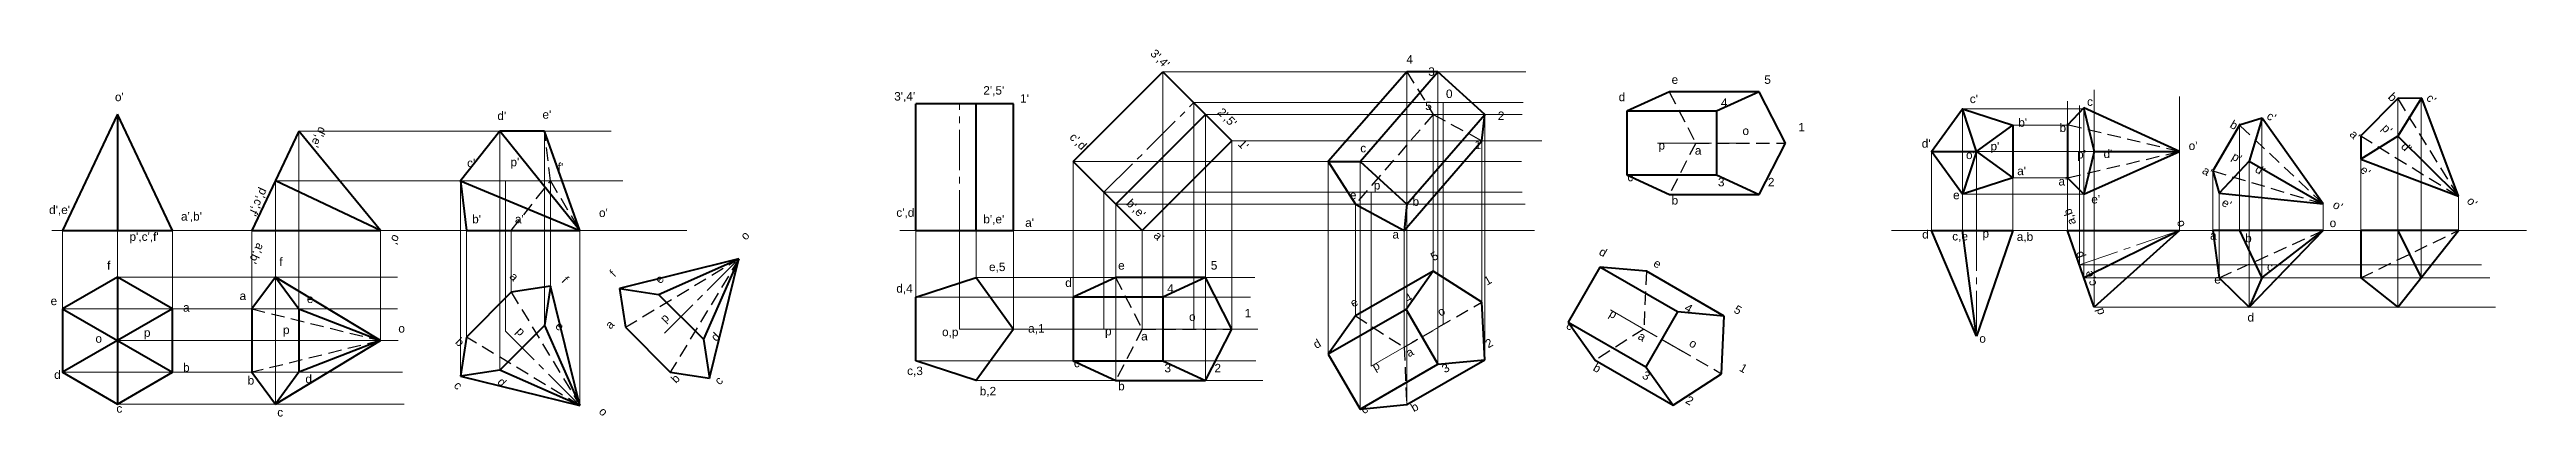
# Model space of a CAD drawing. Header units: millimetres. Extents: x 1 to 7224, y -410 to 206.
# Drawn here: x 3048 to 4219, y 13 to 187 of the extents above; entities that cross this region are included whole.
import ezdxf

# ---------------------------------------------------------------- set-up
doc = ezdxf.new("R2010")
doc.units = ezdxf.units.MM
doc.linetypes.add('CENTER2', pattern=[28.575, 19.05, -3.175, 3.175, -3.175])
doc.linetypes.add('DASHED2', pattern=[9.525, 6.35, -3.175])
for name, color, linetype, lineweight in [('Centre line', 1, 'CENTER2', 20), ('Dim n hatch', 6, 'Continuous', 20), ('Hidden', 3, 'DASHED2', 30), ('Object', 2, 'Continuous', 40), ('Projection', 5, 'Continuous', 5)]:
    doc.layers.add(name, color=color, linetype=linetype, lineweight=lineweight)
doc.styles.get("Standard").update_dxf_attribs({"font": 'arial.ttf', "height": 4})

msp = doc.modelspace()

# ---------------------------------------------------------------- texts
at = {"layer": 'Dim n hatch'}
for s, rotation, p in [("3',4'", 315, (3568, 184.6)), ("b'", 315, (4152.8, 164)), ("c'", 315, (4170.8, 163.5)), ("2',5'", 315, (3599.7, 156.8)), ("b'", 330, (4078, 150.2)), ("c'", 330, (4095.4, 154.3)), ("d',e'", 244.715, (3175.7, 150.7)), ("c',d'", 315, (3529.8, 145)), ("1'", 315, (3609.4, 141.8)), ("a'", 315, (4134.6, 146.4)), ("p'", 315, (4149.8, 149.3)), ("d'", 315, (4158.9, 140.6)), ("a'", 330, (4064.9, 128.5)), ("p'", 330, (4078.9, 135.1)), ("d'", 330, (4089.9, 129.1)), ("e'", 315, (4139.5, 129.5)), ("p',c',f'", 244.715, (3148.1, 121.7)), ("b',e'", 315, (3556.7, 113.7)), ('a,b', 108.9881, (4005.8, 104.6)), ('o', 108.9881, (4057.2, 103.5)), ("e'", 330, (4074.1, 113.3)), ("o'", 330, (4126.6, 112.3)), ("o'", 315, (4190, 114.8)), ("a',b'", 244.715, (3146.4, 95.7)), ("o'", 244.715, (3210.7, 99.7)), ('o', 45, (3377.1, 96.3)), ("a'", 315, (3569.5, 98.5)), ('f', 45, (3315.2, 78.9)), ('5', 30, (3702.2, 86.6)), ('d', 330, (3779.9, 90)), ('e', 330, (3805.6, 84.6)), ('p', 108.9881, (4009.6, 88.8)), ('c,e', 108.9881, (4015.5, 75.6)), ('a', 315, (3265.2, 79.1)), ('f', 315, (3289.9, 77.1)), ('e', 45, (3336.7, 75.7)), ('4', 30, (3689.9, 66.8)), ('1', 30, (3727.4, 75.1)), ('p', 45, (3339.1, 57.3)), ('e', 30, (3664.2, 64.7)), ('o', 30, (3705.4, 60.4)), ('p', 330, (3784.7, 60.8)), ('4', 330, (3820.3, 63.5)), ('5', 330, (3843.6, 62.7)), ('d', 108.9881, (4019.3, 62)), ('b', 315, (3239.6, 48.1)), ('p', 315, (3268.4, 53.2)), ('e', 315, (3286.8, 55.6)), ('a', 45, (3313.2, 54.2)), ('d', 45, (3363.1, 48.4)), ('d', 30, (3646.7, 45.1)), ('2', 30, (3728, 45.4)), ('c', 330, (3764.4, 55.1)), ('a', 330, (3798.3, 50.1)), ('o', 330, (3822.5, 46.8)), ('p', 30, (3674.5, 34.6)), ('a', 30, (3690.5, 41.1)), ('3', 30, (3707.5, 33.6)), ('b', 330, (3777.1, 35.2)), ('1', 330, (3846.2, 35.1)), ('c', 315, (3238.9, 27.5)), ('d', 315, (3259.5, 29.2)), ('b', 45, (3344.2, 28.6)), ('c', 45, (3364.8, 27.8)), ('3', 330, (3800.3, 31.6)), ('o', 315, (3307.4, 15.2)), ('c', 30, (3669.2, 14.2)), ('b', 30, (3692.8, 15.2)), ('2', 330, (3820.8, 19.8))]:
    msp.add_text(s, height=4, rotation=rotation, dxfattribs=at).set_placement(p)
for s, p in [("o'", (3079.1, 162.4)), ("3',4'", (3447.3, 162.7)), ("2',5'", (3489.4, 165.5)), ("1'", (3506.8, 161.7)), ('d', (3789.6, 162.4)), ('e', (3814.6, 170.6)), ('5', (3858.4, 170.6)), ("c'", (3955.5, 161.5)), ("c'", (4010.9, 160.2)), ("d'", (3259.8, 153.5)), ("e'", (3281.1, 154.1)), ('4', (3837.9, 159.7)), ("b'", (3978.4, 150.3)), ('p', (3808.4, 139.5)), ('o', (3848.1, 146.4)), ('1', (3874.5, 148.1)), ("d'", (3932.8, 140.4)), ("p'", (3965.3, 139.1)), ("b'", (3997.9, 147.8)), ("o'", (4058.9, 139.3)), ("c'", (3245.5, 131.2)), ("p'", (3266, 131.6)), ("f'", (3288.3, 129.2)), ('a', (3825.6, 137.1)), ("o'", (3953.7, 135)), ("a'", (3977.9, 127.4)), ("p'", (4006.2, 135.3)), ("d'", (4018.7, 135.5)), ('c', (3793.7, 124.5)), ('b', (3814.6, 113.5)), ('3', (3836.5, 122.1)), ('2', (3860.1, 122.1)), ("e'", (3947.6, 116)), ("a'", (3997.4, 122.5)), ("e'", (4012.9, 114)), ("d',e'", (3048, 109)), ("a',b'", (3110.3, 105.9)), ("b'", (3247.9, 104.6)), ("a'", (3268.1, 104.6)), ("o'", (3307.8, 107.6)), ("c',d'", (3448.3, 107.7)), ("b',e'", (3489.4, 104.6)), ("a'", (3509.2, 102.9)), ("p',c',f'", (3086, 96.3)), ('d', (3933, 97.4)), ('c,e', (3947.2, 96.5)), ('p', (3961.5, 97.8)), ('a,b', (3977.7, 96.3)), ('f', (3075.4, 82.7)), ('f', (3156.8, 84.4)), ('e,5', (3492.1, 82)), ('e', (3553.1, 82.7)), ('5', (3596.9, 82.7)), ('a', (3138, 68.3)), ('d,4', (3448.3, 71.8)), ('d', (3528.1, 74.5)), ('4', (3576.3, 71.8)), ('e', (3048.7, 65.9)), ('a', (3111.3, 62.8)), ('e', (3169.8, 66.9)), ('o', (3586.6, 58.4)), ('1', (3612.9, 60.1)), ('o', (3069.9, 48.1)), ('p', (3092.8, 50.9)), ('p', (3158.5, 52.2)), ('o', (3213, 52.9)), ('o,p', (3469.9, 51.2)), ('a,1', (3510.6, 52.9)), ('p', (3546.9, 51.6)), ('a', (3564, 49.2)), ('o', (3960, 48.1)), ('d', (3050.4, 31)), ('b', (3111.3, 34.4)), ('c,3', (3453.4, 32.8)), ('c', (3532.2, 36.5)), ('3', (3575, 34.1)), ('2', (3598.6, 34.1)), ('b', (3141.8, 28.3)), ('d', (3169.1, 29)), ('b,2', (3487.7, 23.2)), ('b', (3553.1, 25.6)), ('c', (3079.8, 15)), ('c', (3155.8, 13.2))]:
    msp.add_text(s, height=4, dxfattribs=at).set_placement(p)
at = {"layer": 'Object'}
for s, p in [('4', (3689.3, 180.2)), ('3', (3699.6, 174.4)), ('0', (3708, 163.9)), ('5', (3698.2, 158.2)), ('2', (3732.5, 153.5)), ('c', (3667.5, 138.2)), ('1', (3721.5, 139.7)), ('e', (3662.6, 116)), ('p', (3673.9, 120.6)), ('b', (3692.2, 112.9)), ('o', (4125.5, 102.8)), ('a', (3682.7, 97.4)), ('a', (4069, 96.9)), ('b', (4085.6, 95.6)), ('c', (4095.9, 82.1)), ('e', (4071, 76.1)), ('d', (4086.7, 58.1))]:
    msp.add_text(s, height=4, dxfattribs=at).set_placement(p)

# ---------------------------------------------------------------- linework, layer by layer
at = {"layer": 'Centre line'}
for p, q in [((3080.3, 101.2), (3080.3, 156.2)), ((3478.2, 101.2), (3478.2, 161.2)), ((3546.4, 119.3), (3588.9, 161.7)), ((3808, 142.6), (3850.4, 142.6)), ((3808, 142.6), (3847.2, 142.6)), ((3154.9, 124.7), (3204.6, 101.2)), ((3958.7, 101.2), (3958.7, 51.2)), ((4007.3, 85), (4054.6, 101.2)), ((3338.7, 52.6), (3373.9, 87.8)), ((3785.8, 63.6), (3822.6, 42.4)), ((3785.8, 63.6), (3819.8, 44)), ((3154.9, 49.1), (3204.6, 49.1)), ((3263.7, 53.5), (3298.8, 18.4)), ((3546.4, 54.6), (3588.9, 54.6)), ((3546.4, 54.6), (3585.7, 54.6)), ((3672.6, 37), (3709.3, 58.2)), ((3672.6, 37), (3706.6, 56.7))]:
    msp.add_line(p, q, dxfattribs=at)
at = {"layer": 'Hidden'}
for p, q in [((3689.5, 176.3), (3702, 156.1)), ((3813.5, 166.8), (3826, 142.6)), ((3702, 156.1), (3665.2, 113.7)), ((3702, 156.1), (3724.9, 143.7)), ((4186.4, 117.4), (4157.8, 163.6)), ((3284.9, 124.7), (3282.1, 148.2)), ((3826, 142.6), (3813.6, 118.3)), ((3826, 142.6), (3868.4, 142.6)), ((4054.6, 138.6), (4001.7, 151.1)), ((4122.5, 113.8), (4082.9, 151.1)), ((4140.2, 146), (4186.4, 117.4)), ((4001.7, 126.1), (4054.6, 138.6)), ((4070.4, 129.4), (4122.5, 113.8)), ((3266.4, 101.2), (3284.9, 124.7)), ((3284.9, 124.7), (3298.8, 101.2)), ((4073.3, 78.8), (4122.5, 101.2)), ((4140.2, 78.8), (4186.4, 101.2)), ((3320.3, 55.4), (3373.9, 87.8)), ((3373.9, 87.8), (3341.5, 34.1)), ((3266.4, 72), (3298.8, 18.4)), ((3551.9, 78.9), (3564.5, 54.6)), ((3802.7, 81.9), (3801.5, 54.6)), ((3143.8, 64.1), (3204.6, 49.1)), ((3665.2, 60.8), (3688.2, 46)), ((3688.2, 46), (3724.9, 67.3)), ((3204.6, 49.1), (3143.8, 34.1)), ((3298.8, 18.4), (3245.2, 50.8)), ((3564.5, 54.6), (3552, 30.3)), ((3564.5, 54.6), (3606.9, 54.6)), ((3801.5, 54.6), (3778.5, 39.8)), ((3801.5, 54.6), (3838.2, 33.4)), ((3688.2, 46), (3689.5, 18.8))]:
    msp.add_line(p, q, dxfattribs=at)
at = {"layer": 'Object'}
for p, q in [((3531.8, 133.9), (3574.3, 176.3)), ((3606.9, 143.7), (3574.3, 176.3)), ((3689.5, 176.3), (3652.4, 133.9)), ((3667.4, 133.9), (3704.2, 176.3)), ((3704.2, 176.3), (3689.5, 176.3)), ((3726.3, 156.1), (3704.2, 176.3)), ((3813.6, 166.8), (3793.4, 157.6)), ((3856, 166.8), (3813.6, 166.8)), ((3856, 166.8), (3835.8, 157.6)), ((3868.4, 142.6), (3856, 166.8)), ((4169.1, 163.9), (4157.8, 163.6)), ((4186.4, 117.4), (4169.1, 163.9)), ((3080.3, 156.2), (3054.4, 101.2)), ((3106.3, 101.2), (3080.3, 156.2)), ((3080.3, 156.2), (3080.3, 101.2)), ((3457.6, 101.2), (3457.6, 161.2)), ((3503.7, 161.2), (3457.6, 161.2)), ((3486.1, 101.2), (3486.1, 161.2)), ((3503.7, 101.2), (3503.7, 161.2)), ((3503.7, 101.2), (3503.7, 161.2)), ((3552, 113.7), (3594.4, 156.1)), ((3689.5, 113.7), (3726.3, 156.1)), ((3724.9, 143.7), (3726.3, 156.1)), ((3793.4, 157.6), (3793.4, 127.6)), ((3835.8, 157.6), (3793.4, 157.6)), ((3793.4, 157.6), (3793.4, 127.6)), ((3835.8, 157.6), (3835.8, 127.6)), ((3958.7, 138.6), (3952.1, 158.8)), ((4009.4, 159.3), (4001.7, 151.1)), ((4054.6, 138.6), (4009.4, 159.3)), ((4009.4, 158.8), (4014.2, 138.6)), ((4093.7, 154.3), (4082.9, 151.1)), ((4093.5, 153.9), (4087.5, 134)), ((4122.5, 113.8), (4093.7, 154.3)), ((4157.8, 163.6), (4140.2, 146)), ((4168.8, 163.6), (4157.8, 145.9)), ((3166, 148.2), (3143.8, 101.2)), ((3204.6, 101.2), (3166, 148.2)), ((3260.9, 148.2), (3242.4, 124.7)), ((3282.1, 148.2), (3260.9, 148.2)), ((3298.8, 101.2), (3260.9, 148.2)), ((3298.8, 101.2), (3282.1, 148.2)), ((3564.5, 101.2), (3606.9, 143.7)), ((3564.5, 101.2), (3606.9, 143.7)), ((3688.2, 101.2), (3724.9, 143.7)), ((3856, 118.3), (3868.4, 142.6)), ((3958.7, 138.6), (3975.9, 151.1)), ((4001.7, 151.1), (4001.7, 126.1)), ((4082.9, 151.1), (4070.4, 129.4)), ((4140.2, 146), (4140.2, 135)), ((4157.8, 145.9), (4140.2, 135)), ((4157.8, 145.9), (4186.4, 117.4)), ((3531.8, 133.9), (3564.5, 101.2)), ((3652.4, 133.9), (3665.2, 113.7)), ((3652.4, 133.9), (3667.4, 133.9)), ((3667.4, 133.9), (3689.5, 113.7)), ((3937.4, 138.6), (3958.7, 138.6)), ((3958.7, 138.6), (3952.1, 118.4)), ((3958.7, 138.6), (3975.9, 126.1)), ((4009.4, 118.4), (4054.6, 138.6)), ((4014.2, 138.6), (4009.4, 118.4)), ((4014.2, 138.6), (4054.6, 138.6)), ((4070.4, 129.4), (4073.3, 118.9)), ((4087.5, 134), (4073.3, 118.9)), ((4087.5, 134), (4122.5, 113.8)), ((4140.2, 135), (4186.4, 117.4)), ((3204.6, 101.2), (3154.9, 124.7)), ((3242.4, 124.7), (3245.2, 101.2)), ((3242.4, 124.7), (3298.8, 101.2)), ((3793.4, 127.6), (3813.6, 118.3)), ((3793.4, 127.6), (3835.8, 127.6)), ((3813.6, 118.3), (3856, 118.3)), ((3835.8, 127.6), (3856, 118.3)), ((4001.7, 126.1), (4009.4, 118.4)), ((4073.3, 118.9), (4122.5, 113.8)), ((3665.2, 113.7), (3688.2, 101.2)), ((3689.5, 113.7), (3688.2, 101.2)), ((3054.4, 101.2), (3106.3, 101.2)), ((3143.8, 101.2), (3204.6, 101.2)), ((3245.2, 101.2), (3298.8, 101.2)), ((3457.6, 101.2), (3503.7, 101.2)), ((3958.7, 51.2), (3937.4, 101.2)), ((3937.4, 101.2), (3975.9, 101.2)), ((3958.7, 51.2), (3952.1, 101.2)), ((3975.9, 101.2), (3958.7, 51.2)), ((4014.2, 64.9), (4001.7, 101.2)), ((4001.7, 101.2), (4054.6, 101.2)), ((4054.6, 101.2), (4009.4, 78.8)), ((4054.6, 101.2), (4014.2, 64.9)), ((4122.5, 101.2), (4070.4, 101.2)), ((4070.4, 101.2), (4073.3, 78.8)), ((4082.9, 101.2), (4093.5, 78.8)), ((4087.5, 64.9), (4122.5, 101.2)), ((4093.5, 78.8), (4122.5, 101.2)), ((4186.4, 101.2), (4140.2, 101.2)), ((4140.2, 101.2), (4140.2, 78.8)), ((4157.8, 64.9), (4186.4, 101.2)), ((4157.8, 101.2), (4168.8, 78.8)), ((3373.9, 87.8), (3317.5, 73.8)), ((3336, 71), (3373.9, 87.8)), ((3373.9, 87.8), (3357.2, 49.8)), ((3360, 31.4), (3373.9, 87.8)), ((3702, 82), (3665.2, 60.8)), ((3702, 82), (3689.2, 63.9)), ((3724.9, 67.3), (3702, 82)), ((3780.7, 83.9), (3765.7, 57.9)), ((3780.7, 83.9), (3765.7, 57.9)), ((3802.8, 81.9), (3780.7, 83.9)), ((3817.4, 62.7), (3780.7, 83.9)), ((3080.3, 79.1), (3080.3, 19.1)), ((3154.9, 79.1), (3143.8, 64.1)), ((3204.6, 49.1), (3154.9, 79.1)), ((3154.9, 79.1), (3166, 64.1)), ((3266.4, 72), (3245.2, 50.8)), ((3284.9, 74.8), (3266.4, 72)), ((3284.9, 74.8), (3282.1, 56.3)), ((3298.8, 18.4), (3284.9, 74.8)), ((3317.5, 73.8), (3320.3, 55.4)), ((3317.5, 73.8), (3336, 71)), ((3336, 71), (3357.2, 49.8)), ((3552, 78.9), (3531.8, 69.6)), ((3594.4, 78.9), (3552, 78.9)), ((3594.4, 78.9), (3574.3, 69.6)), ((3606.9, 54.6), (3594.4, 78.9)), ((3839.5, 60.6), (3802.8, 81.9)), ((4073.3, 78.8), (4087.5, 64.9)), ((4093.5, 78.8), (4087.5, 64.9)), ((4140.2, 78.8), (4157.8, 64.9)), ((3054.4, 64.1), (3106.3, 34.1)), ((3106.3, 64.1), (3054.4, 34.1)), ((3143.8, 64.1), (3143.8, 34.1)), ((3166, 64.1), (3166, 34.1)), ((3166, 64.1), (3204.6, 49.1)), ((3531.8, 69.6), (3531.8, 39.6)), ((3574.3, 69.6), (3531.8, 69.6)), ((3531.8, 69.6), (3531.8, 39.6)), ((3574.3, 69.6), (3574.3, 39.6)), ((3689.2, 63.9), (3652.4, 42.7)), ((3665.2, 60.8), (3652.4, 42.7)), ((3689.2, 63.9), (3704.2, 37.9)), ((3726.3, 40), (3724.9, 67.3)), ((3817.4, 62.7), (3802.4, 36.7)), ((3839.5, 60.6), (3817.4, 62.7)), ((3838.2, 33.4), (3839.5, 60.6)), ((3154.9, 19.1), (3204.6, 49.1)), ((3204.6, 49.1), (3166, 34.1)), ((3245.2, 50.8), (3242.4, 32.3)), ((3282.1, 56.3), (3260.9, 35.1)), ((3282.1, 56.3), (3298.8, 18.4)), ((3320.3, 55.4), (3341.5, 34.1)), ((3357.2, 49.8), (3360, 31.4)), ((3594.4, 30.3), (3606.9, 54.6)), ((3765.7, 57.9), (3778.5, 39.8)), ((3765.7, 57.9), (3802.4, 36.7)), ((3531.8, 39.6), (3552, 30.3)), ((3531.8, 39.6), (3574.3, 39.6)), ((3574.3, 39.6), (3594.4, 30.3)), ((3652.4, 42.7), (3667.4, 16.7)), ((3652.4, 42.7), (3667.4, 16.7)), ((3667.4, 16.7), (3704.2, 37.9)), ((3689.5, 18.8), (3726.3, 40)), ((3704.2, 37.9), (3726.3, 40)), ((3778.5, 39.8), (3815.3, 18.6)), ((3802.4, 36.7), (3815.3, 18.6)), ((3143.8, 34.1), (3154.9, 19.1)), ((3166, 34.1), (3154.9, 19.1)), ((3260.9, 35.1), (3242.4, 32.3)), ((3242.4, 32.3), (3298.8, 18.4)), ((3298.8, 18.4), (3260.9, 35.1)), ((3341.5, 34.1), (3360, 31.4)), ((3552, 30.3), (3594.4, 30.3)), ((3815.3, 18.6), (3838.2, 33.4)), ((3667.4, 16.7), (3689.5, 18.8))]:
    msp.add_line(p, q, dxfattribs=at)
for points in [[(3975.9, 151.1), (3975.9, 126.1), (3952.1, 118.4), (3937.4, 138.6), (3952.1, 158.8)], [(3054.4, 64.1), (3054.4, 34.1), (3080.3, 19.1), (3106.3, 34.1), (3106.3, 64.1), (3080.3, 79.1)], [(3457.6, 39.6), (3457.6, 69.6), (3486.1, 78.9), (3503.7, 54.6), (3486.1, 30.3)]]:
    msp.add_lwpolyline(points, close=True, dxfattribs=at)
at = {"layer": 'Projection'}
for p, q in [((3574.3, 176.3), (3574.3, 39.6)), ((3574.3, 176.3), (3745.8, 176.3)), ((3689.5, 18.8), (3689.5, 176.3)), ((3704.2, 37.9), (3704.2, 176.3)), ((4014.2, 64.9), (4014.2, 167.8)), ((4054.6, 101.2), (4054.6, 164.6)), ((3588.9, 161.7), (3588.9, 54.6)), ((3588.9, 161.7), (3744.4, 161.7)), ((3594.4, 156.1), (3594.4, 30.3)), ((3594.4, 156.1), (3744, 156.1)), ((3702, 82), (3702, 156.1)), ((3706.6, 56.7), (3706.6, 161.7)), ((3726.3, 40), (3726.3, 156.1)), ((3952.1, 158.8), (3952.1, 101.2)), ((3952.1, 158.8), (4009.4, 158.8)), ((4001.7, 101.2), (4001.7, 162.4)), ((4007.3, 85), (4007.3, 160.4)), ((4009.4, 78.8), (4009.4, 159.3)), ((4093.5, 153.9), (4093.5, 78.8)), ((4157.8, 163.6), (4157.8, 101.2)), ((4168.8, 163.6), (4168.8, 78.8)), ((3166, 148.2), (3166, 34.1)), ((3166, 148.2), (3313.6, 148.2)), ((3260.9, 35.1), (3260.9, 148.2)), ((3282.1, 56.3), (3282.1, 148.2)), ((3606.9, 143.7), (3606.9, 54.6)), ((3606.9, 143.7), (3753.3, 143.7)), ((3724.9, 67.3), (3724.9, 143.7)), ((3975.9, 151.1), (4001.7, 151.1)), ((4082.9, 151.1), (4082.9, 101.2)), ((3531.8, 133.9), (3531.8, 39.6)), ((3531.8, 133.9), (3743.7, 133.9)), ((3652.4, 42.7), (3652.4, 133.9)), ((3667.4, 16.7), (3667.4, 133.9)), ((3937.4, 138.6), (3937.4, 101.2)), ((3958.7, 138.6), (3958.7, 101.2)), ((3958.7, 138.6), (4054.6, 138.6)), ((4070.4, 129.4), (4070.4, 101.2)), ((4087.5, 134), (4087.5, 64.9)), ((4140.2, 135), (4140.2, 78.8)), ((3154.9, 124.7), (3154.9, 19.1)), ((3154.9, 124.7), (3319.1, 124.7)), ((3242.4, 32.3), (3242.4, 124.7)), ((3263.7, 53.5), (3263.7, 124.7)), ((3284.9, 74.8), (3284.9, 124.7)), ((3546.4, 119.3), (3546.4, 54.6)), ((3546.4, 119.3), (3744, 119.3)), ((3672.6, 37), (3672.6, 119.3)), ((3952.1, 118.4), (4009.4, 118.4)), ((3975.9, 126.1), (3975.9, 101.2)), ((3975.9, 126.1), (4001.7, 126.1)), ((4073.3, 118.9), (4073.3, 78.8)), ((4186.4, 117.4), (4186.4, 101.2)), ((3552, 113.7), (3552, 30.3)), ((3552, 113.7), (3745.4, 113.7)), ((3665.2, 60.8), (3665.2, 113.7)), ((4122.5, 113.8), (4122.5, 101.2)), ((3049.3, 101.2), (3349.3, 101.2)), ((3054.4, 64.1), (3054.4, 101.2)), ((3080.3, 79.1), (3080.3, 101.2)), ((3106.3, 64.1), (3106.3, 101.2)), ((3143.8, 101.2), (3143.8, 34.1)), ((3204.6, 101.2), (3204.6, 49.1)), ((3245.2, 50.8), (3245.2, 101.2)), ((3266.4, 72), (3266.4, 101.2)), ((3298.8, 18.4), (3298.8, 101.2)), ((3449.9, 101.2), (3749.9, 101.2)), ((3457.6, 69.6), (3457.6, 101.2)), ((3478.2, 54.6), (3478.2, 101.2)), ((3486.1, 78.9), (3486.1, 101.2)), ((3503.7, 54.6), (3503.7, 101.2)), ((3564.5, 101.2), (3564.5, 54.6)), ((3688.2, 46), (3688.2, 101.2)), ((3918.5, 101.2), (4218.5, 101.2)), ((4157.8, 101.2), (4157.8, 64.9)), ((4007.3, 85), (4197.2, 85)), ((3080.3, 79.1), (3212.6, 79.1)), ((3486.1, 78.9), (3617.7, 78.9)), ((4009.4, 78.8), (4201.2, 78.8)), ((3054.4, 64.1), (3212.6, 64.1)), ((3457.6, 69.6), (3615.7, 69.6)), ((4014.2, 64.9), (4203.9, 64.9)), ((3080.3, 49.1), (3213, 49.1)), ((3478.2, 54.6), (3619.1, 54.6)), ((3457.6, 39.6), (3618.1, 39.6)), ((3054.4, 34.1), (3215, 34.1)), ((3486.1, 30.3), (3621.5, 30.3)), ((3080.3, 19.1), (3215.7, 19.1))]:
    msp.add_line(p, q, dxfattribs=at)

msp.set_redraw_order([(e.dxf.handle, doc.entitydb.next_handle()) for e in msp.query("TEXT MTEXT ATTDEF DIMENSION ARC_DIMENSION")])  # texts and dimensions are drawn at this point

doc.saveas('drawing.dxf')
